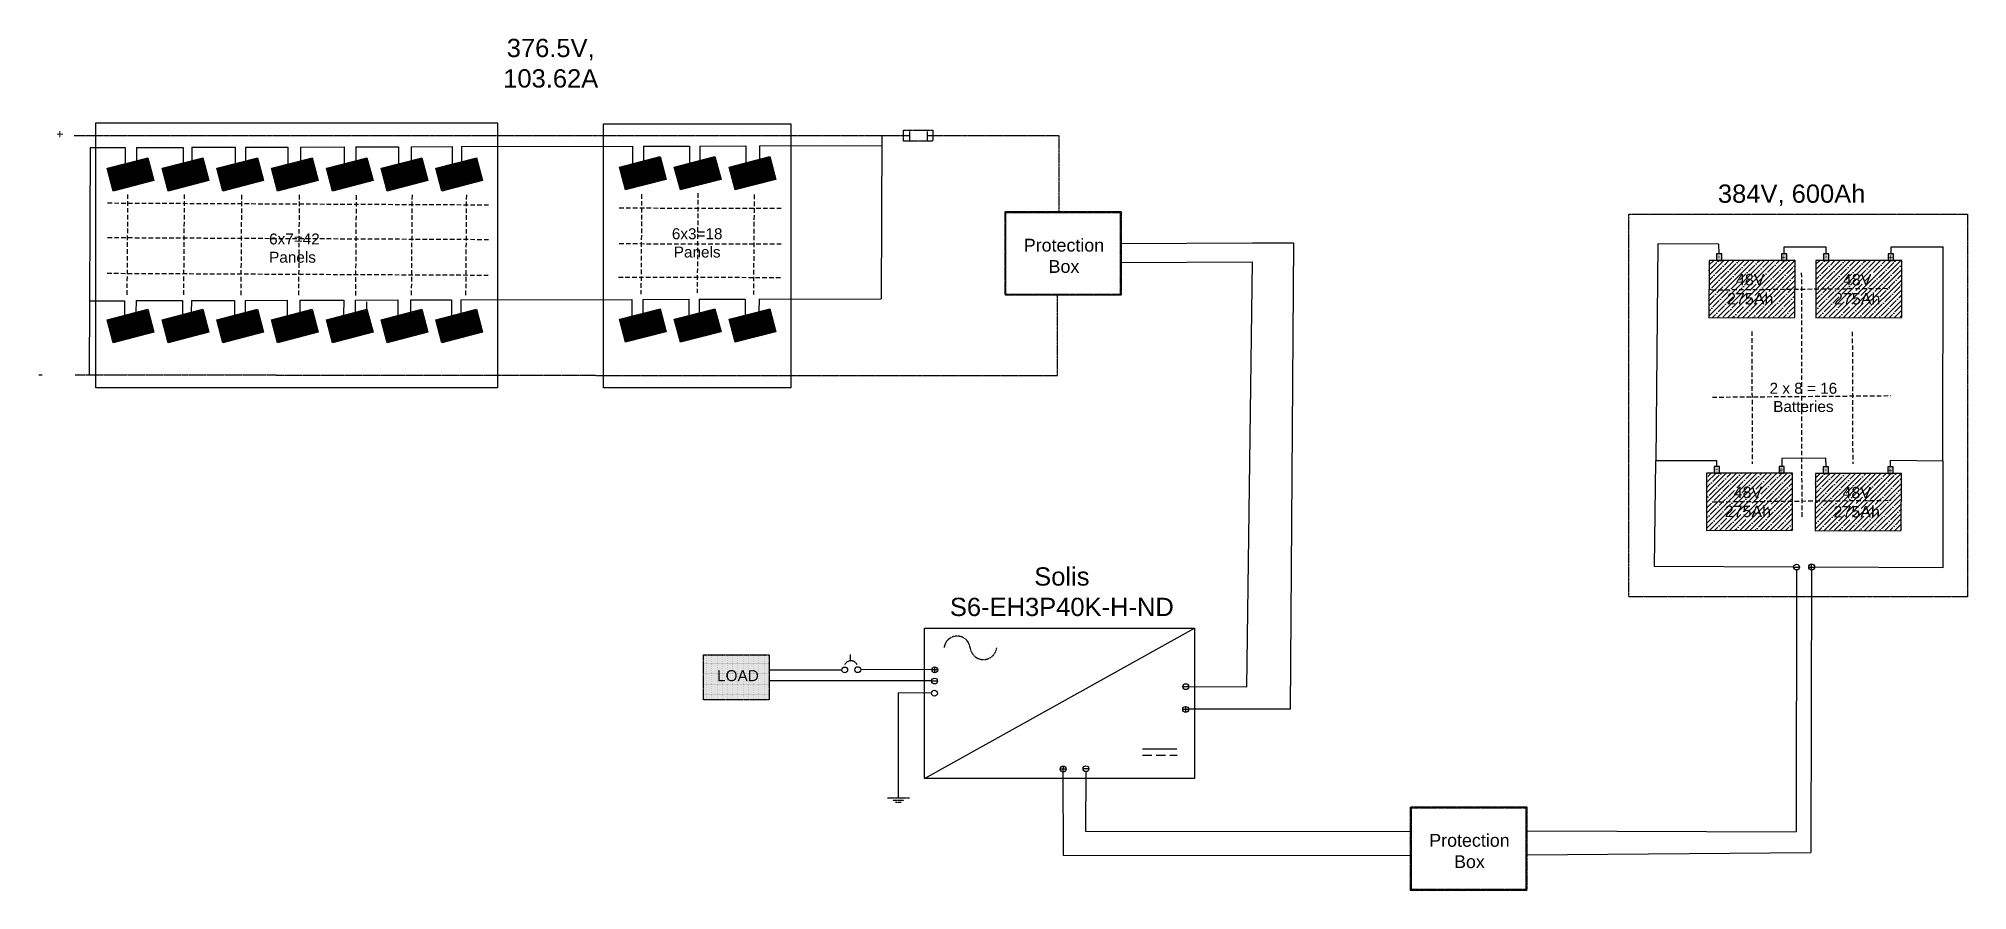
# Model space of a CAD drawing. Header units: metres. Extents: x 8482 to 189832, y 6967 to 135006.
# Drawn here: x 84187 to 189832, y 88337 to 135006 of the extents above; entities that cross this region are included whole.
import ezdxf

# ---------------------------------------------------------------- set-up
doc = ezdxf.new("R2010")
doc.units = ezdxf.units.M
doc.header["$MEASUREMENT"] = 0
doc.linetypes.add('HIDDEN', pattern=[0.375, 0.25, -0.125])
doc.layers.add('electric-setup', color=10, linetype='Continuous')
doc.styles.get("Standard").update_dxf_attribs({"font": 'arial.ttf'})
pattern_1 = [(14.5, (-2844.757, -88503.416), (-6.2595, 24.203691), []), (104.5, (-2844.757, -88503.416), (-24.203691, -6.2595), [])]

msp = doc.modelspace()

# ---------------------------------------------------------------- texts
at = {"layer": 'electric-setup', "color": 0, "linetype": 'HIDDEN', "char_height": 1000, "attachment_point": 1}
for s, width, insert in [('\\pxqc;376.5V, 103.62A', 9283, (107596, 134991.5)), ('384V, 600Ah', 9283, (176166, 127010.5)), ('\\pxqc;Solis S6-EH3P40K-H-ND', 10147.5, (135159, 106037.5))]:
    msp.add_mtext_dynamic_manual_height_columns(s, width=width, gutter_width=1, heights=[0], dxfattribs=dict(at, insert=insert))
at = {"layer": 'electric-setup', "color": 0}
for s, width, gutter_width, insert, char_height, attachment_point in [('+', 210, 1, (85154, 130023), 500, 1), ('\\pxqc;48V 275Ah', 2952.55786, 15.705, (179415.364, 122112.863), 628.2038, 3), ('\\pxqc;48V 275Ah', 2952.55786, 15.705, (185269.864, 122112.863), 628.2038, 3), ('-', 626.5, 1, (84150, 116944), 600, 1), ('\\pxqc;48V 275Ah', 2952.55786, 15.705, (179284.364, 110462.863), 628.2038, 3), ('\\pxqc;48V 275Ah', 2952.55786, 15.705, (185246.364, 110444.363), 628.2038, 3)]:
    msp.add_mtext_dynamic_manual_height_columns(s, width=width, gutter_width=gutter_width, heights=[0], dxfattribs=dict(at, insert=insert, char_height=char_height, attachment_point=attachment_point))
at = {"layer": 'electric-setup', "color": 0, "linetype": 'HIDDEN', "lineweight": 30, "insert": (96814.5, 124327.5), "char_height": 600, "attachment_point": 1}
msp.add_mtext_dynamic_manual_height_columns('6x7=42 Panels', width=2902.5, gutter_width=1, heights=[0], dxfattribs=at)
at = {"layer": 'electric-setup', "color": 3, "linetype": 'HIDDEN', "insert": (118649.5, 124613), "char_height": 600, "attachment_point": 1}
msp.add_mtext_dynamic_manual_height_columns('\\pxqc;{\\C0;\\c16777215;6x3=18 Panels}', width=3220, gutter_width=1, heights=[0], dxfattribs=at)
at = {"layer": 'electric-setup', "color": 4, "linetype": 'HIDDEN', "attachment_point": 1}
for s, width, insert, char_height in [('\\pxqc;Protection Box', 4190.5, (138254, 124037.5), 700), ('\\pxqc;2 x 8 = 16 Batteries', 4677, (178509.14, 116148.001), 600), ('\\pxqc;Protection Box', 4190.5, (160461.5, 91431), 700)]:
    msp.add_mtext_dynamic_manual_height_columns(s, width=width, gutter_width=1, heights=[0], dxfattribs=dict(at, insert=insert, char_height=char_height))
at = {"layer": 'electric-setup', "color": 18, "true_color": 0x000000, "char_height": 314.102, "attachment_point": 3}
for s, insert in [('-', (176305.755, 123235.777)), ('+', (179886.517, 123180.81)), ('-', (182160.255, 123235.777)), ('+', (185741.017, 123180.81)), ('-', (176174.755, 111585.777)), ('+', (179755.517, 111530.81)), ('-', (182136.755, 111567.277)), ('+', (185717.517, 111512.31))]:
    msp.add_mtext_dynamic_manual_height_columns(s, width=109.93566, gutter_width=15.705, heights=[0], dxfattribs=dict(at, insert=insert))
at = {"layer": 'electric-setup', "color": 2, "linetype": 'HIDDEN', "insert": (121353, 100401), "char_height": 600, "attachment_point": 1}
msp.add_mtext_dynamic_manual_height_columns('LOAD', width=2825, gutter_width=1, heights=[0], dxfattribs=at)

# ---------------------------------------------------------------- blocks, each defined once
blk = doc.blocks.new('*U17')
h = blk.add_hatch(color=7)
h.dxf.hatch_style = 1
h.paths.add_polyline_path([(-1279, 339), (-949, -915), (1279, -343), (948, 915)])
h.paths.add_polyline_path([(-1218, 303), (-913, -854), (1218, -307), (912, 854)], flags=16)
h = blk.add_hatch()
h.set_pattern_fill('NET', color=5, scale=200, angle=14.5)
h.set_pattern_definition(pattern_1)
h.paths.add_polyline_path([(-913, -854), (1218, -307), (912, 854), (-1218, 303)])
for points in [[(948, 915), (1279, -343), (-949, -915), (-1279, 339)], [(912, 854), (1218, -307), (-913, -854), (-1218, 303)]]:
    blk.add_lwpolyline(points, close=True)
blk = doc.blocks.new('*U18')
at = {"color": 0, "linetype": 'ByBlock', "lineweight": -2, "transparency": 16777216}
for p in [(0, 0), (3000, 0), (6000, 0), (9000, 0), (12000, 0), (15000, 0), (18000, 0)]:
    blk.add_blockref('*U17', p, dxfattribs=at)
blk = doc.blocks.new('*U23')
h = blk.add_hatch(color=7)
h.dxf.hatch_style = 1
h.paths.add_polyline_path([(-1279, 339), (-949, -915), (1279, -343), (948, 915)])
h.paths.add_polyline_path([(-1218, 303), (-913, -854), (1218, -307), (912, 854)], flags=16)
h = blk.add_hatch()
h.set_pattern_fill('NET', color=5, scale=200, angle=14.5)
h.set_pattern_definition(pattern_1)
h.paths.add_polyline_path([(-913, -854), (1218, -307), (912, 854), (-1218, 303)])
for points in [[(948, 915), (1279, -343), (-949, -915), (-1279, 339)], [(912, 854), (1218, -307), (-913, -854), (-1218, 303)]]:
    blk.add_lwpolyline(points, close=True)
blk = doc.blocks.new('*U24')
at = {"color": 0, "linetype": 'ByBlock', "lineweight": -2, "transparency": 16777216}
for p in [(0, 0), (3000, 0), (6000, 0)]:
    blk.add_blockref('*U23', p, dxfattribs=at)
blk = doc.blocks.new('*U29')
h = blk.add_hatch(color=7)
h.dxf.hatch_style = 1
h.paths.add_polyline_path([(-1279, 339), (-949, -915), (1279, -343), (948, 915)])
h.paths.add_polyline_path([(-1218, 303), (-913, -854), (1218, -307), (912, 854)], flags=16)
h = blk.add_hatch()
h.set_pattern_fill('NET', color=5, scale=200, angle=14.5)
h.set_pattern_definition(pattern_1)
h.paths.add_polyline_path([(-913, -854), (1218, -307), (912, 854), (-1218, 303)])
for points in [[(948, 915), (1279, -343), (-949, -915), (-1279, 339)], [(912, 854), (1218, -307), (-913, -854), (-1218, 303)]]:
    blk.add_lwpolyline(points, close=True)
blk = doc.blocks.new('*U30')
at = {"color": 0, "linetype": 'ByBlock', "lineweight": -2, "transparency": 16777216}
for p in [(0, 0), (3000, 0), (6000, 0), (9000, 0), (12000, 0), (15000, 0), (18000, 0)]:
    blk.add_blockref('*U29', p, dxfattribs=at)
blk = doc.blocks.new('*U31')
h = blk.add_hatch(color=7)
h.dxf.hatch_style = 1
h.paths.add_polyline_path([(-1279, 339), (-949, -915), (1279, -343), (948, 915)])
h.paths.add_polyline_path([(-1218, 303), (-913, -854), (1218, -307), (912, 854)], flags=16)
h = blk.add_hatch()
h.set_pattern_fill('NET', color=5, scale=200, angle=14.5)
h.set_pattern_definition(pattern_1)
h.paths.add_polyline_path([(-913, -854), (1218, -307), (912, 854), (-1218, 303)])
for points in [[(948, 915), (1279, -343), (-949, -915), (-1279, 339)], [(912, 854), (1218, -307), (-913, -854), (-1218, 303)]]:
    blk.add_lwpolyline(points, close=True)
blk = doc.blocks.new('*U32')
at = {"color": 0, "linetype": 'ByBlock', "lineweight": -2, "transparency": 16777216}
for p in [(0, 0), (3000, 0), (6000, 0)]:
    blk.add_blockref('*U31', p, dxfattribs=at)

# ---------------------------------------------------------------- hatches: boundary and pattern name
at = {"layer": 'electric-setup', "linetype": 'HIDDEN'}
h = msp.add_hatch(dxfattribs=at)
h.set_pattern_fill('DOTS', color=3, scale=200)
h.paths.add_polyline_path([(143485, 125525), (137120, 125525), (137120, 120943.5), (143485, 120943.5)])
h.paths.add_polyline_path([(143435, 120993.5), (137170, 120993.5), (137170, 125475), (143435, 125475)], flags=16)
h.paths.add_polyline_path([(137968.725, 121788.603), (142721.658, 121788.603), (142721.658, 124397.766), (137968.725, 124397.766)], flags=8)
at = {"layer": 'electric-setup', "true_color": 0xf8991e}
h = msp.add_hatch(dxfattribs=at)
h.set_pattern_fill('ANSI35', color=30, scale=1570.509499)
h.set_pattern_definition([(45, (-2617197.4, -1718013.85), (-277.62948, 277.62948), []), (45, (-2616919.77, -1718013.85), (-277.62948, 277.62948), [490.78422, -98.156844, 0, -98.156844])])
h.paths.add_polyline_path([(180389.08, 122851.003), (175677.551, 122851.003), (175665.424, 119710.007), (180376.902, 119731.813)])
at = {"layer": 'electric-setup'}
h = msp.add_hatch(color=7, dxfattribs=at)
h.dxf.hatch_style = 1
h.paths.add_polyline_path([(179933.632, 123220.072), (179643.088, 123220.072), (179643.088, 122851.003), (179933.632, 122851.003)])
h.paths.add_polyline_path([(176093.736, 122851.003), (176384.281, 122851.003), (176384.281, 123220.072), (176093.736, 123220.072)])
at = {"layer": 'electric-setup', "true_color": 0xf8991e}
h = msp.add_hatch(dxfattribs=at)
h.set_pattern_fill('ANSI35', color=30, scale=1570.509499)
h.set_pattern_definition([(45, (-2623051.9, -1718013.85), (-277.62948, 277.62948), []), (45, (-2622774.27, -1718013.85), (-277.62948, 277.62948), [490.78422, -98.156844, 0, -98.156844])])
h.paths.add_polyline_path([(186243.58, 122851.003), (181532.051, 122851.003), (181519.924, 119710.007), (186231.402, 119731.813)])
at = {"layer": 'electric-setup'}
h = msp.add_hatch(color=7, dxfattribs=at)
h.dxf.hatch_style = 1
h.paths.add_polyline_path([(185788.132, 123220.072), (185497.588, 123220.072), (185497.588, 122851.003), (185788.132, 122851.003)])
h.paths.add_polyline_path([(181948.236, 122851.003), (182238.781, 122851.003), (182238.781, 123220.072), (181948.236, 123220.072)])
at = {"layer": 'electric-setup', "true_color": 0xf8991e}
h = msp.add_hatch(dxfattribs=at)
h.set_pattern_fill('ANSI35', color=30, scale=1570.509499)
h.set_pattern_definition([(45, (-2617066.4, -1729663.85), (-277.62948, 277.62948), []), (45, (-2616788.77, -1729663.85), (-277.62948, 277.62948), [490.78422, -98.156844, 0, -98.156844])])
h.paths.add_polyline_path([(180258.08, 111201.003), (175546.551, 111201.003), (175534.424, 108060.007), (180245.902, 108081.813)])
at = {"layer": 'electric-setup'}
h = msp.add_hatch(color=7, dxfattribs=at)
h.dxf.hatch_style = 1
h.paths.add_polyline_path([(179802.632, 111570.072), (179512.088, 111570.072), (179512.088, 111201.003), (179802.632, 111201.003)])
h.paths.add_polyline_path([(175962.736, 111201.003), (176253.281, 111201.003), (176253.281, 111570.072), (175962.736, 111570.072)])
at = {"layer": 'electric-setup', "true_color": 0xf8991e}
h = msp.add_hatch(dxfattribs=at)
h.set_pattern_fill('ANSI35', color=30, scale=1570.509499)
h.set_pattern_definition([(45, (-2623028.4, -1729682.35), (-277.62948, 277.62948), []), (45, (-2622750.77, -1729682.35), (-277.62948, 277.62948), [490.78422, -98.156844, 0, -98.156844])])
h.paths.add_polyline_path([(186220.08, 111182.503), (181508.551, 111182.503), (181496.424, 108041.507), (186207.902, 108063.313)])
at = {"layer": 'electric-setup'}
h = msp.add_hatch(color=7, dxfattribs=at)
h.dxf.hatch_style = 1
h.paths.add_polyline_path([(185764.632, 111551.572), (185474.088, 111551.572), (185474.088, 111182.503), (185764.632, 111182.503)])
h.paths.add_polyline_path([(181924.736, 111182.503), (182215.281, 111182.503), (182215.281, 111551.572), (181924.736, 111551.572)])
at = {"layer": 'electric-setup', "linetype": 'HIDDEN', "true_color": 0xf8991e}
h = msp.add_hatch(dxfattribs=at)
h.set_pattern_fill('DOTS', color=30, scale=800)
h.set_pattern_definition([(0, (-5330, 7496), (25, 50), [0, -50])])
h.paths.add_polyline_path([(120610, 101245.5), (120610, 98781.5), (124203.5, 98781.5), (124203.5, 101245.5)])
h.paths.add_polyline_path([(121141.608, 99462.733), (123724.146, 99462.733), (123724.146, 100699.158), (121141.608, 100699.158)], flags=24)
at = {"layer": 'electric-setup', "linetype": 'HIDDEN'}
h = msp.add_hatch(dxfattribs=at)
h.set_pattern_fill('DOTS', color=3, scale=200)
h.set_pattern_definition([(0, (22207.5, -32606.5), (6.25, 12.5), [0, -12.5])])
h.paths.add_polyline_path([(159327.5, 88337), (165692.5, 88337), (165692.5, 92918.5), (159327.5, 92918.5)])
h.paths.add_polyline_path([(159377.5, 88387), (165642.5, 88387), (165642.5, 92868.5), (159377.5, 92868.5)], flags=16)
h.paths.add_polyline_path([(160176.225, 89182.103), (164929.158, 89182.103), (164929.158, 91791.266), (160176.225, 91791.266)], flags=8)

# ---------------------------------------------------------------- linework, layer by layer
at = {"color": 18, "true_color": 0x000000}
msp.add_line((102165.5, 119800), (102165.5, 120581), dxfattribs=at)
at = {"layer": 'electric-setup', "color": 0, "linetype": 'HIDDEN', "ltscale": 200}
for p, q in [((131882.296, 129993), (131884.963, 129394.5)), ((132850.741, 129993), (132847.976, 129394.5))]:
    msp.add_line(p, q, dxfattribs=at)
at = {"layer": 'electric-setup', "color": 18, "true_color": 0x000000}
for p, q in [((87006.72, 129033.983), (86957.42, 116585.686)), ((87006.72, 129033.983), (88926.643, 129038.929)), ((88926.643, 129038.929), (88923.146, 128155.908)), ((92108.864, 129047.127), (92105.521, 128203.074)), ((94959.18, 129054.47), (94955.655, 128164.259)), ((97840.685, 129061.893), (97837.009, 128133.632)), ((100931.122, 129069.855), (100927.569, 128157.052)), ((103902.984, 129077.511), (103899.417, 128149.771)), ((106843.539, 129085.086), (106839.774, 128134.347)), ((116716.165, 129110.52), (116712.536, 128147.955)), ((119838.147, 129118.563), (119834.504, 128179.498)), ((122928.941, 129126.525), (122925.283, 128202.975)), ((172871.035, 123754.129), (172769.14, 111879.001)), ((176225.14, 123737.501), (172871.035, 123754.129)), ((176236.64, 123226.501), (176225.14, 123737.501)), ((143494.5, 122731), (150669, 122768)), ((150363.5, 99488), (150669, 122768)), ((86973.485, 120641.976), (88893.408, 120646.922)), ((88893.408, 120646.922), (88890.214, 119840.392)), ((92075.629, 120655.12), (92072.589, 119887.557)), ((94925.945, 120662.463), (94922.723, 119848.799)), ((97807.45, 120669.886), (97804.182, 119818.142)), ((100897.887, 120677.848), (100894.594, 119846.406)), ((103869.749, 120685.504), (103866.378, 119834.227)), ((106810.304, 120693.079), (106806.963, 119818.861)), ((116682.929, 120718.513), (116679.507, 119802.413)), ((119804.912, 120726.556), (119801.464, 119833.953)), ((122895.706, 120734.518), (122892.232, 119857.428)), ((172684.64, 106082.001), (172769.14, 111879.001)), ((176101.64, 111865.001), (172769.14, 111879.001)), ((176104.14, 111567.001), (176101.64, 111865.001)), ((180312.64, 106055.501), (172684.64, 106082.001)), ((180470.5, 105890), (180451.011, 91552.953)), ((133103.25, 99820.632), (124203.5, 99820.632)), ((147180, 99511.632), (150363.5, 99488)), ((141548.5, 94845.5), (141536.5, 91579.5)), ((141536.5, 91579.5), (159318, 91563)), ((165713, 91599), (180451.011, 91552.953))]:
    msp.add_line(p, q, dxfattribs=at)
at = {"layer": 'electric-setup', "color": 1}
for p, q in [((89557.506, 129040.554), (89554.65, 128319.226)), ((89557.506, 129040.554), (92108.864, 129047.127)), ((92589.369, 129048.365), (92586.509, 128326.152)), ((92589.369, 129048.365), (94959.18, 129054.47)), ((95529.567, 129055.939), (95526.704, 128311.999)), ((95529.567, 129055.939), (97840.685, 129061.893)), ((98530.454, 129063.67), (98527.587, 128312.227)), ((98530.454, 129063.67), (100931.122, 129069.855)), ((101561.366, 129071.478), (101558.496, 128320.221)), ((101561.366, 129071.478), (103902.984, 129077.511)), ((104592.873, 129079.288), (104589.302, 128328.188)), ((104592.873, 129079.288), (106843.539, 129085.086)), ((107353.782, 129086.401), (116716.165, 129110.52)), ((107353.782, 129086.401), (107353.782, 128267.278)), ((117316.408, 129112.066), (117313.205, 128303.299)), ((117316.408, 129112.066), (119838.147, 129118.563)), ((120408.034, 129120.031), (120404.388, 128326.88)), ((120408.034, 129120.031), (122928.941, 129126.525)), ((123679.067, 129128.458), (123676.171, 128397.168)), ((123679.067, 129128.458), (130371.873, 129145.7)), ((130374.063, 129698.601), (130338.638, 120753.693)), ((143494.5, 123779.5), (150676.5, 123812)), ((150676.5, 123812), (152915.841, 123822.133)), ((152915.841, 123822.133), (152744.5, 98266)), ((182095.14, 123573.501), (179782.14, 123577.001)), ((179782.14, 123577.001), (179782.14, 123223.001)), ((182095.14, 123216.501), (182095.14, 123573.501)), ((185649.14, 123595.001), (188496.249, 123600.038)), ((185649.14, 123217.001), (185649.14, 123595.001)), ((188487.14, 111879.501), (188496.249, 123600.038)), ((89524.271, 120648.547), (89521.717, 120003.709)), ((89524.271, 120648.547), (92075.629, 120655.12)), ((92556.134, 120656.358), (92553.582, 120011.95)), ((92556.134, 120656.358), (94925.945, 120662.463)), ((95496.332, 120663.932), (95493.689, 119996.461)), ((95496.332, 120663.932), (97807.45, 120669.886)), ((98497.219, 120671.663), (98493.946, 119996.527)), ((98497.219, 120671.663), (100897.887, 120677.848)), ((101528.131, 120679.471), (101525.459, 120004.677)), ((101528.131, 120679.471), (103869.749, 120685.504)), ((104559.637, 120687.281), (104556.966, 120012.825)), ((104559.637, 120687.281), (106810.304, 120693.079)), ((107320.547, 120694.394), (116682.929, 120718.513)), ((107320.547, 120694.394), (107320.547, 119951.683)), ((117283.173, 120720.059), (117280.154, 119957.751)), ((117283.173, 120720.059), (119804.912, 120726.556)), ((120374.799, 120728.024), (120371.842, 119981.463)), ((120374.799, 120728.024), (122895.706, 120734.518)), ((123645.832, 120736.451), (123643.12, 120051.621)), ((123645.832, 120736.451), (130338.638, 120753.693)), ((182080.64, 112015.001), (179657.64, 112004.001)), ((179657.64, 112004.001), (179657.64, 111574.501)), ((182086.14, 111553.501), (182080.64, 112015.001)), ((185618.14, 111553.001), (185618.14, 111905.501)), ((185618.14, 111905.501), (188487.14, 111879.501)), ((188487.14, 111879.501), (188487.14, 106006.501)), ((181289.009, 105897.501), (181258.072, 90423.452)), ((188487.14, 106006.501), (181463.509, 106046.501)), ((128180, 100413), (124203.5, 100411.526)), ((133112, 100433.632), (129214.597, 100425)), ((152744.5, 98266), (147174, 98266.632)), ((140295.5, 94828.5), (140302, 90274.5)), ((140302, 90274.5), (159322, 90258)), ((165695.5, 90293.5), (181258.072, 90423.452))]:
    msp.add_line(p, q, dxfattribs=at)
at = {"layer": 'electric-setup', "color": 3, "linetype": 'HIDDEN', "ltscale": 1000}
for p, q in [((87963.5, 126000), (108861, 125898)), ((89064.5, 126468.5), (89024, 120906.5)), ((92163.5, 126468.5), (92123, 120906.5)), ((95303, 126448), (95262.5, 120886)), ((98463, 126448), (98422.5, 120886)), ((101582.5, 126427.5), (101542, 120865.5)), ((104640.5, 126448), (104600, 120886)), ((107617, 126448), (107576.5, 120886)), ((115990.5, 125728.5), (124922, 125707.5)), ((117218.5, 126477.5), (117177, 121005.5)), ((120299.5, 126540), (120258, 121068)), ((123381, 126457), (123339.5, 120985)), ((87963.5, 124105.5), (108861, 124003.5)), ((115990.5, 123773), (124922, 123752)), ((87943, 122149.5), (108840.5, 122047.5)), ((115949, 121942), (124880.5, 121921))]:
    msp.add_line(p, q, dxfattribs=at)
at = {"layer": 'electric-setup', "color": 0, "linetype": 'HIDDEN', "ltscale": 1000}
for p, q in [((180734.64, 122177.001), (180756.14, 108785.001)), ((175821.14, 121241.001), (185590.14, 121324.501)), ((178021.163, 118964.001), (178044.64, 111717.001)), ((183525.529, 118947.929), (183549.006, 111700.929)), ((175864.14, 115361.251), (185633.14, 115444.751)), ((175864.14, 109628.251), (185633.14, 109711.751))]:
    msp.add_line(p, q, dxfattribs=at)
at = {"layer": 'electric-setup', "color": 2, "linetype": 'HIDDEN'}
for p, q in [((180312.64, 106055.501), (180632.64, 106056.501)), ((128661.641, 100914.689), (128661.641, 101268))]:
    msp.add_line(p, q, dxfattribs=at)
at = {"layer": 'electric-setup', "color": 2}
for p, q in [((181140.509, 106051.001), (181463.509, 106046.501)), ((181289.009, 105897.501), (181289.009, 106218.501)), ((132716.009, 94477.632), (147504.5, 102698.368)), ((133112, 100433.632), (133433, 100433.632)), ((133265.5, 100582.132), (133261, 100259.132)), ((133103.25, 99820.632), (133424.25, 99820.632)), ((146859, 99511.632), (147180, 99511.632)), ((146853, 98266.632), (147174, 98266.632)), ((147006.5, 98415.132), (147002, 98092.132)), ((140299, 95148.5), (140294.5, 94825.5)), ((144656.5, 96094.632), (146535, 96094.632)), ((140145.5, 95000), (140466.5, 95000)), ((141393, 95012), (141713, 95013))]:
    msp.add_line(p, q, dxfattribs=at)
at = {"layer": 'electric-setup', "color": 3}
for p, q in [((133096, 99145.5), (131270, 99165.5)), ((131270, 99165.5), (131273, 93415.5))]:
    msp.add_line(p, q, dxfattribs=at)
at = {"layer": 'electric-setup', "color": 2, "linetype": 'HIDDEN', "ltscale": 2000}
msp.add_line((144655, 95745.132), (146546, 95740.132), dxfattribs=at)
at = {"layer": 'electric-setup', "color": 3, "linetype": 'HIDDEN'}
for p, q in [((130687.005, 93414.465), (131886.995, 93419.121)), ((130977.181, 93290.379), (131577.181, 93290.379)), ((131127.181, 93173.879), (131427.181, 93173.879))]:
    msp.add_line(p, q, dxfattribs=at)
at = {"layer": 'electric-setup', "color": 2}
for points in [[(87326, 130392.5), (109317.5, 130392.5), (109317.5, 115879.5), (87326, 115879.5)], [(115126.5, 130340.5), (125396.5, 130340.5), (125396.5, 115879.5), (115126.5, 115879.5)], [(132716.009, 102698.368), (147504.5, 102698.368), (147504.5, 94477.632), (132716.009, 94477.632)]]:
    msp.add_lwpolyline(points, close=True, dxfattribs=at)
at = {"layer": 'electric-setup', "color": 0, "linetype": 'HIDDEN'}
msp.add_lwpolyline([(131551, 129993), (133160.5, 129993), (133160.5, 129394.5), (131551, 129394.5)], close=True, dxfattribs=at)
at = {"layer": 'electric-setup', "color": 1, "linetype": 'HIDDEN'}
for points in [[(86136.5, 129689.5), (131523.842, 129698.837), (131883.607, 129698.837)], [(132849.382, 129698.837), (140074, 129698.837), (140074, 125525)]]:
    msp.add_lwpolyline(points, dxfattribs=at)
at = {"layer": 'electric-setup', "color": 2, "linetype": 'HIDDEN'}
for points in [[(137120, 125525), (143485, 125525), (143485, 120943.5), (137120, 120943.5)], [(137170, 125475), (143435, 125475), (143435, 120993.5), (137170, 120993.5)], [(171292.5, 125389.5), (189831.5, 125389.5), (189831.5, 104423.5), (171292.5, 104423.5)], [(159327.5, 92918.5), (165692.5, 92918.5), (165692.5, 88337), (159327.5, 88337)], [(159377.5, 92868.5), (165642.5, 92868.5), (165642.5, 88387), (159377.5, 88387)]]:
    msp.add_lwpolyline(points, close=True, dxfattribs=at)
at = {"layer": 'electric-setup', "color": 3}
for points in [[(175677.551, 122851.003), (175665.424, 119710.007), (180376.902, 119731.813), (180389.08, 122851.003)], [(181532.051, 122851.003), (181519.924, 119710.007), (186231.402, 119731.813), (186243.58, 122851.003)], [(175546.551, 111201.003), (175534.424, 108060.007), (180245.902, 108081.813), (180258.08, 111201.003)], [(181508.551, 111182.503), (181496.424, 108041.507), (186207.902, 108063.313), (186220.08, 111182.503)]]:
    msp.add_lwpolyline(points, close=True, dxfattribs=at)
at = {"layer": 'electric-setup', "color": 0}
for points in [[(176384.281, 123220.072), (176093.736, 123220.072), (176093.736, 122851.003), (176384.281, 122851.003)], [(179933.632, 123220.072), (179643.088, 123220.072), (179643.088, 122851.003), (179933.632, 122851.003)], [(182238.781, 123220.072), (181948.236, 123220.072), (181948.236, 122851.003), (182238.781, 122851.003)], [(185788.132, 123220.072), (185497.588, 123220.072), (185497.588, 122851.003), (185788.132, 122851.003)], [(176253.281, 111570.072), (175962.736, 111570.072), (175962.736, 111201.003), (176253.281, 111201.003)], [(179802.632, 111570.072), (179512.088, 111570.072), (179512.088, 111201.003), (179802.632, 111201.003)], [(182215.281, 111551.572), (181924.736, 111551.572), (181924.736, 111182.503), (182215.281, 111182.503)], [(185764.632, 111551.572), (185474.088, 111551.572), (185474.088, 111182.503), (185764.632, 111182.503)]]:
    msp.add_lwpolyline(points, close=True, dxfattribs=at)
at = {"layer": 'electric-setup', "color": 18, "linetype": 'HIDDEN', "true_color": 0x000000}
msp.add_lwpolyline([(86178.5, 116586.5), (131479.7, 116539.136), (140001.5, 116539.136), (140001.5, 120943.5)], dxfattribs=at)
at = {"layer": 'electric-setup', "color": 2, "linetype": 'HIDDEN'}
msp.add_lwpolyline([(133783.5, 101654.632, -0.8794977757), (135210.5, 101628.132, 0.881985584), (136664.5, 101628.132)], format="xyb", dxfattribs=at)
at = {"layer": 'electric-setup', "color": 30, "linetype": 'HIDDEN', "true_color": 0xf8991e}
msp.add_lwpolyline([(120610, 101245.5), (124203.5, 101245.5), (124203.5, 98781.5), (120610, 98781.5)], close=True, dxfattribs=at)
at = {"layer": 'electric-setup', "color": 2}
for centre in [(180472.64, 106052.001), (181300.509, 106057.501), (128341.25, 100417), (129054.75, 100432), (133272, 100422.132), (133263.25, 99809.132), (147019, 99500.132), (147013, 98255.132), (140305.5, 94988.5), (141553, 95004.5)]:
    msp.add_circle(centre, 160, dxfattribs=at)
at = {"layer": 'electric-setup', "color": 3}
msp.add_circle((133255.5, 99140.632), 160, dxfattribs=at)
at = {"layer": 'electric-setup', "color": 2, "linetype": 'HIDDEN'}
msp.add_arc((128678.947, 100528.938), 386.139, 28.97598321, 156.16143793, dxfattribs=at)

# ---------------------------------------------------------------- block references
for name, p in [('*U18', (89227, 127565)), ('*U24', (117286.145, 127626.81)), ('*U30', (89227, 119258)), ('*U32', (117286.145, 119289.81))]:
    msp.add_blockref(name, p)

msp.set_redraw_order([(e.dxf.handle, doc.entitydb.next_handle()) for e in msp.query("TEXT MTEXT ATTDEF DIMENSION ARC_DIMENSION")])  # texts and dimensions are drawn at this point

doc.saveas('drawing.dxf')
